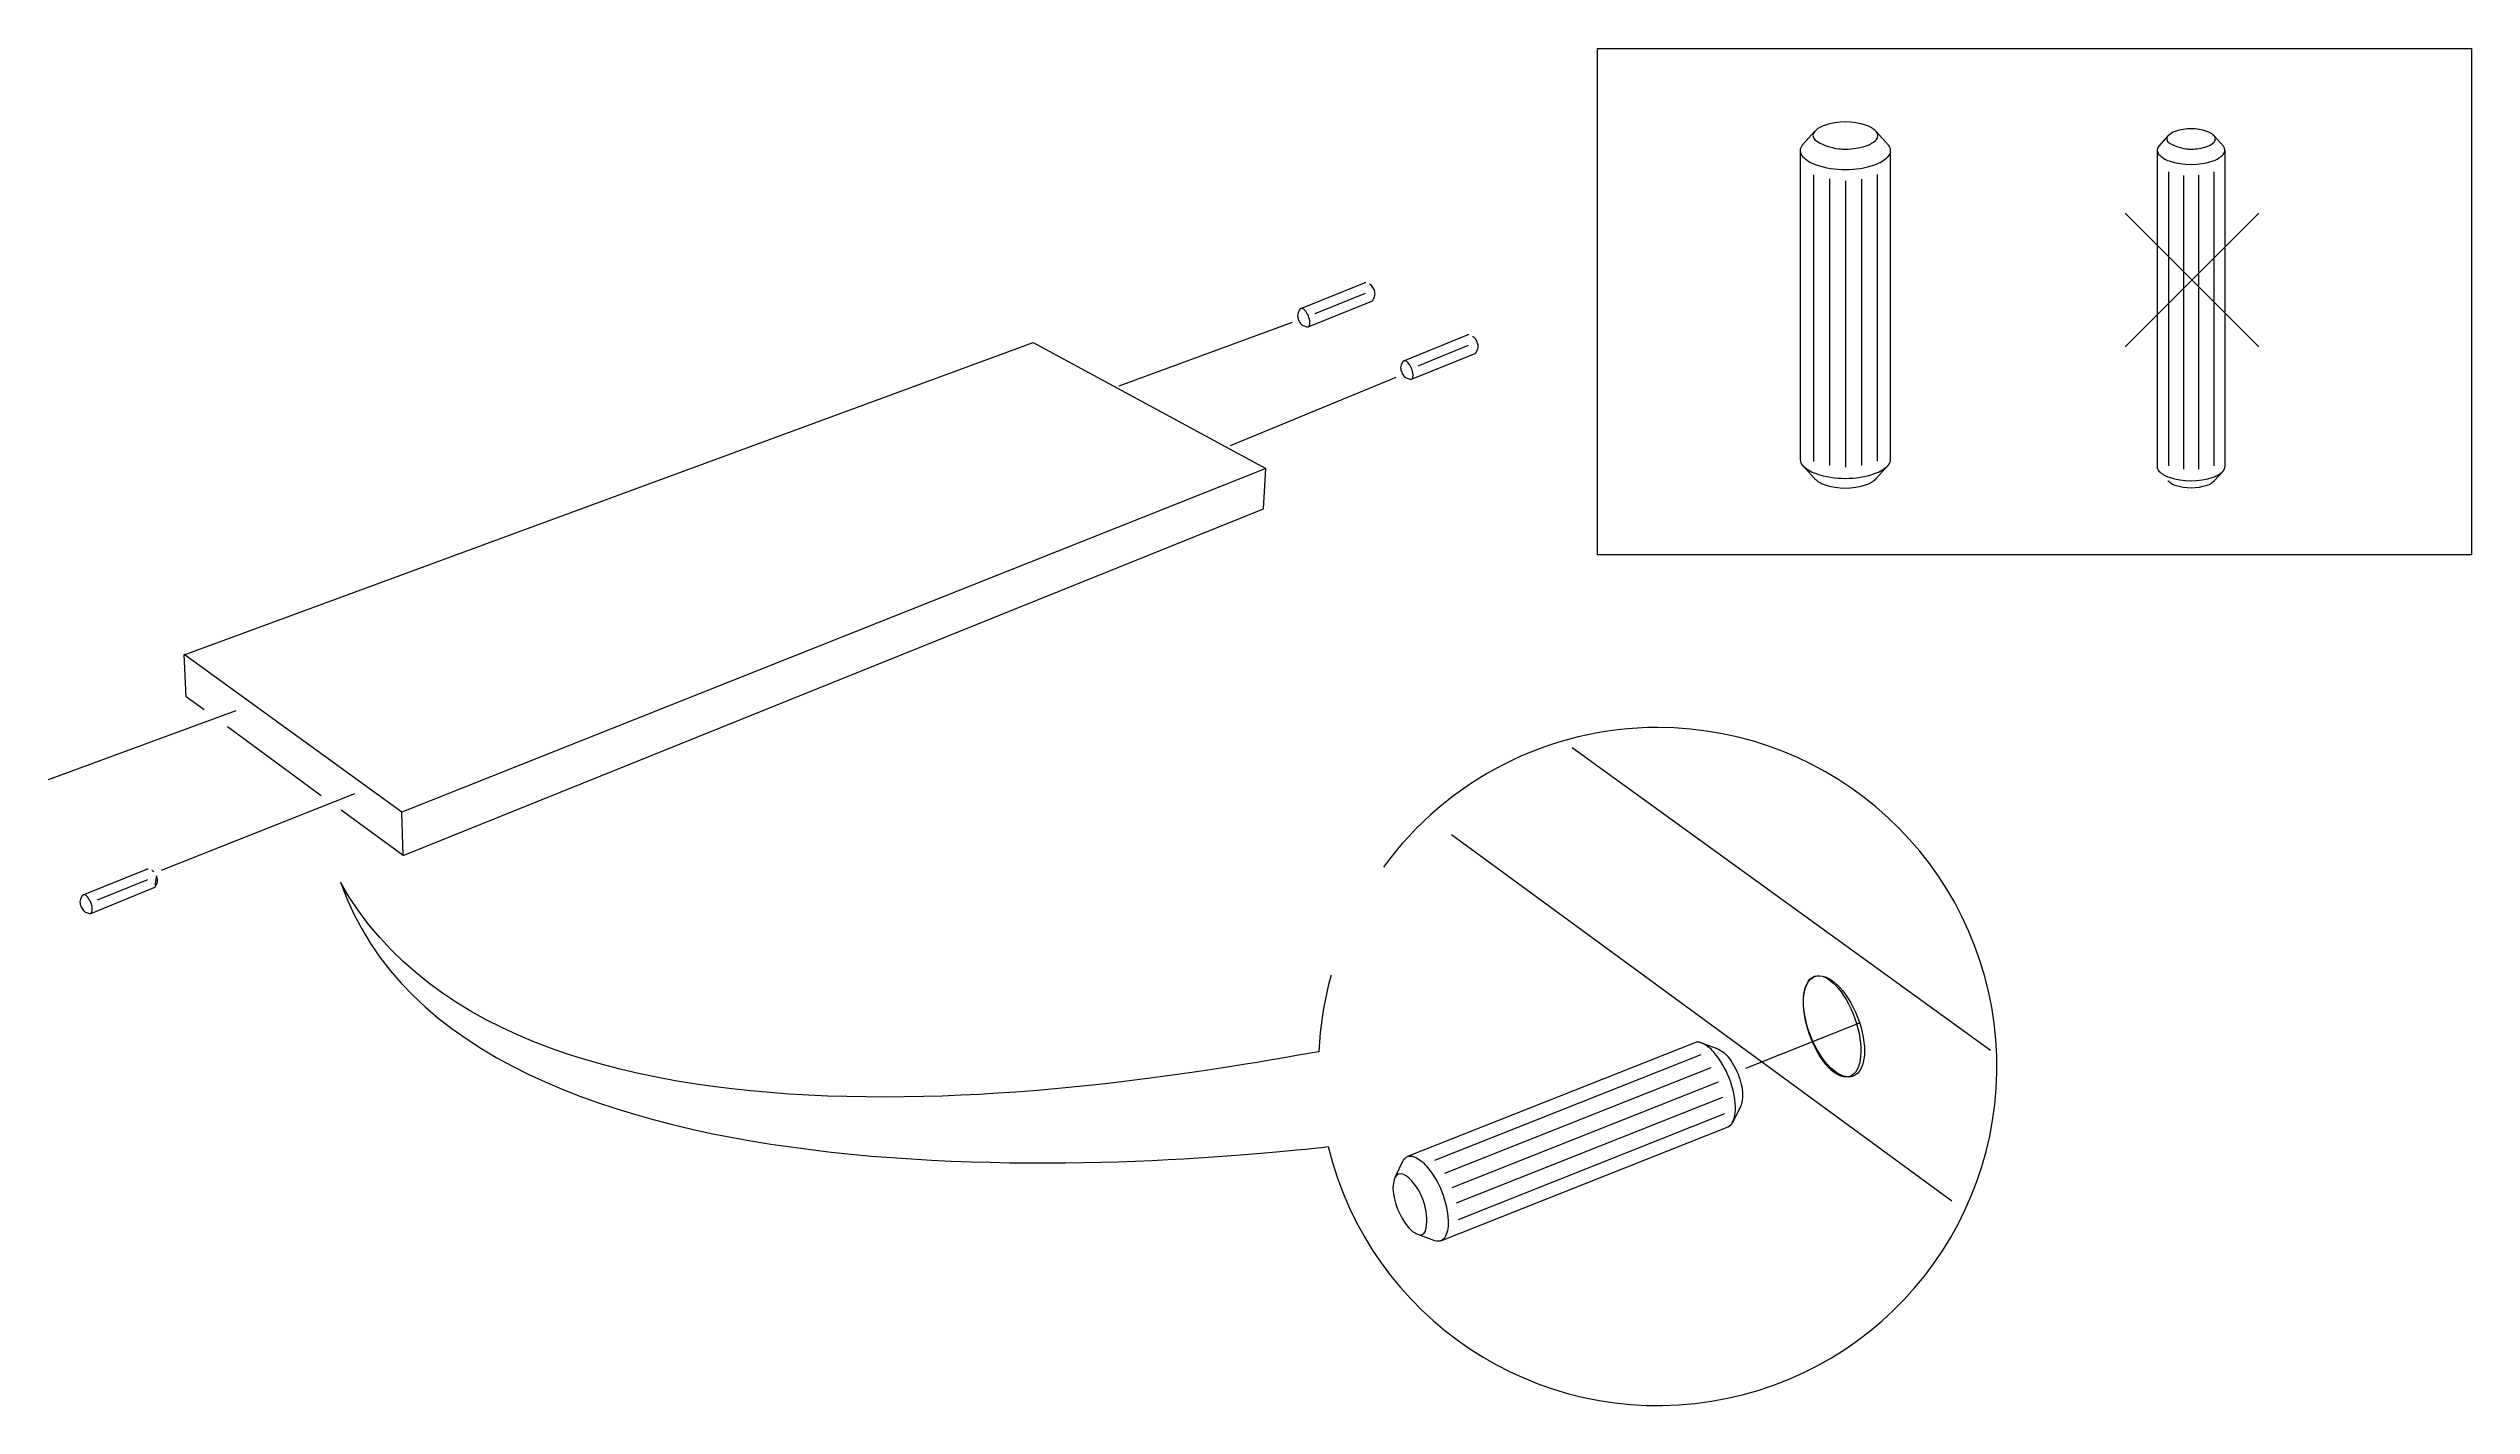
# Model space of a CAD drawing. Header units: metres. Extents: x -27.1 to 47.9, y -10.7 to 6.6.
# Drawn here: x 39.691 to 42.415, y 4.671 to 6.198 of the extents above; entities that cross this region are included whole.
import ezdxf

# ---------------------------------------------------------------- set-up
doc = ezdxf.new("R2010")
doc.units = ezdxf.units.M
doc.header["$MEASUREMENT"] = 0
doc.layers.add('PDF_Working_Num_Penna__255_Num_Penna__255_Num_Penna__255_Num_Penna__255_Num_Penna__255_Num_Penna__255', color=255, linetype='Continuous', lineweight=18)
doc.layers.add('PDF_Working_Num_Penna__7_Num_Penna__7_Num_Penna__7_Num_Penna__7_Num_Penna__7_Num_Penna__7', color=7, linetype='Continuous', lineweight=18)
doc.styles.add('GENERATED_STYLE_1', font='Arial')

msp = doc.modelspace()

# ---------------------------------------------------------------- linework, layer by layer
at = {"layer": 'PDF_Working_Num_Penna__255_Num_Penna__255_Num_Penna__255_Num_Penna__255_Num_Penna__255_Num_Penna__255', "color": 255, "linetype": 'Continuous', "lineweight": 18, "flags": 128}
msp.add_lwpolyline([(41.7128, 5.0956), (41.6028, 5.0518)], dxfattribs=at)
at = {"layer": 'PDF_Working_Num_Penna__7_Num_Penna__7_Num_Penna__7_Num_Penna__7_Num_Penna__7_Num_Penna__7', "color": 7, "linetype": 'Continuous', "lineweight": 18, "flags": 128}
msp.add_lwpolyline([(42.415, 5.6279), (41.4324, 5.6279), (41.4324, 6.1975), (42.415, 6.1975)], close=True, dxfattribs=at)
for points in [[(41.6764, 6.104), (41.6628, 6.0889, 0.399386), (41.6631, 6.076, 0.116083), (41.6782, 6.0667, 0.162295), (41.7442, 6.0667, 0.116249), (41.7593, 6.076, 0.398741), (41.7596, 6.0889), (41.7459, 6.104)], [(41.6604, 6.0826), (41.6604, 5.7353, 0.198554), (41.6631, 5.7287, 0.116298), (41.6782, 5.7194, 0.16243), (41.7441, 5.7194, 0.116464), (41.7593, 5.7287, 0.199843), (41.762, 5.7353), (41.762, 6.0826)], [(42.0737, 6.0991), (42.0635, 6.0877, 0.400173), (42.0637, 6.0781, 0.115881), (42.075, 6.0711, 0.162335), (42.1245, 6.0711, 0.116235), (42.1358, 6.0781, 0.398058), (42.1361, 6.0877), (42.1258, 6.0991)], [(42.0617, 6.083), (42.0617, 5.7273, 0.198139), (42.0637, 5.7223, 0.116426), (42.075, 5.7153, 0.162217), (42.1245, 5.7153, 0.116235), (42.1358, 5.7223, 0.198492), (42.1379, 5.7273), (42.1379, 6.083)], [(41.1075, 5.8843), (41.179, 5.9132, 0.200581), (41.1801, 5.9142), (41.1821, 5.9183, 0.11436), (41.1825, 5.9212, 0.086888), (41.1814, 5.9264, 0.081323), (41.1786, 5.9309)], [(41.0979, 5.9042), (41.096, 5.9001, 0.115887), (41.0955, 5.8973, 0.080238), (41.0966, 5.8921, 0.082976), (41.0994, 5.8875, 0.123927), (41.1018, 5.8858), (41.106, 5.8843)], [(41.106, 5.8843, 0.201804), (41.1075, 5.8843, 0.185944), (41.1086, 5.8854, 0.119977), (41.1093, 5.8893, 0.16331), (41.1038, 5.9029, 0.119917), (41.1006, 5.9052)], [(41.2234, 5.8255), (41.2949, 5.8544, 0.200581), (41.2959, 5.8554), (41.2979, 5.8595, 0.11436), (41.2984, 5.8624, 0.086234), (41.2972, 5.8675, 0.080961), (41.2945, 5.8721)], [(41.2138, 5.8454), (41.2118, 5.8413, 0.115887), (41.2113, 5.8385, 0.080238), (41.2125, 5.8333, 0.082976), (41.2153, 5.8287, 0.123927), (41.2176, 5.827), (41.2219, 5.8255)], [(41.2219, 5.8255, 0.201804), (41.2234, 5.8255, 0.185944), (41.2245, 5.8266, 0.119977), (41.2252, 5.8305, 0.163537), (41.2197, 5.8441, 0.119917), (41.2165, 5.8464)], [(42.1361, 5.7226), (42.1258, 5.7112, -0.026863), (42.1256, 5.711, -0.116855), (42.1175, 5.706, -0.162153), (42.082, 5.706, -0.116589), (42.0739, 5.711)], [(41.6767, 5.7137, 0.117113), (41.6875, 5.707, 0.162474), (41.7348, 5.707, 0.117412), (41.7457, 5.7137)], [(41.1298, 4.9626, 2.057852), (41.5003, 5.4339, 0.240402), (41.1919, 5.2767)], [(39.7294, 5.2448), (39.7274, 5.2407, 0.116163), (39.7269, 5.2379, 0.080514), (39.728, 5.2327, 0.082976), (39.7308, 5.2282, 0.126486), (39.7332, 5.2264), (39.7374, 5.2249)], [(39.7374, 5.2249, 0.201804), (39.7389, 5.2249, 0.185944), (39.74, 5.226, 0.119977), (39.7407, 5.2299, 0.163606), (39.7352, 5.2435, 0.119917), (39.732, 5.2458)], [(41.2566, 4.8568), (41.5794, 4.985, 0.197973), (41.5845, 4.9899, 0.116466), (41.5876, 5.0074, 0.162059), (41.5633, 5.0688, 0.116252), (41.549, 5.0793, 0.199265), (41.5419, 5.0794), (41.2191, 4.9513)], [(41.5485, 5.0795), (41.5677, 5.0724, -0.024464), (41.568, 5.0723, -0.116607), (41.5782, 5.0647, -0.080857), (41.5905, 5.0441, -0.081207), (41.5957, 5.0207, -0.116339), (41.5935, 5.0081, 0.022503), (41.5933, 5.0078), (41.5843, 4.9895)], [(41.2051, 4.9284), (41.2141, 4.9468, -0.397949), (41.2262, 4.9512, -0.115892), (41.2405, 4.9406, -0.0808), (41.2576, 4.9119, -0.080557), (41.2648, 4.8793, -0.115301), (41.2617, 4.8618, -0.398603), (41.2499, 4.8567), (41.2307, 4.8639)]]:
    msp.add_lwpolyline(points, format="xyb", dxfattribs=at)
for points in [[(41.7039, 6.0846, 0.024683), (41.7112, 6.0843, 0.080763), (41.7348, 6.0881, 0.116544), (41.7457, 6.0948, 0.413823), (41.7457, 6.1043, 0.116203), (41.7348, 6.111, 0.162509), (41.6876, 6.111, 0.116643), (41.6767, 6.1043, 0.414105), (41.6767, 6.0948, 0.116544)], [(42.0943, 6.0846, 0.023831), (42.0998, 6.0843, 0.080631), (42.1175, 6.0872, 0.116968), (42.1256, 6.0922, 0.414701), (42.1256, 6.0993, 0.118034), (42.1175, 6.1043, 0.162317), (42.082, 6.1043, 0.117882), (42.0739, 6.0993, 0.414953), (42.0739, 6.0922, 0.117065)], [(39.8115, 5.2548), (39.8135, 5.2589, 0.114101), (39.814, 5.2618, 0.086514), (39.8128, 5.267, 0.08176)], [(41.2386, 4.8965, 0.023755), (41.2363, 4.9034, 0.080598), (41.224, 4.924, 0.117099), (41.2137, 4.9316, 0.414184), (41.205, 4.9281, 0.115107), (41.2027, 4.9156, 0.16262), (41.2201, 4.8718, 0.116666), (41.2304, 4.864, 0.413836), (41.2392, 4.8675, 0.116783)]]:
    msp.add_lwpolyline(points, format="xyb", close=True, dxfattribs=at)
for points in [[(41.6754, 6.0555), (41.6754, 5.7332)], [(41.6933, 6.0508), (41.6933, 5.7286)], [(41.7112, 6.0486), (41.7112, 5.7267)], [(41.7292, 6.0506), (41.7292, 5.7284)], [(41.7471, 6.0556), (41.7471, 5.7334)], [(42.0742, 6.0588), (42.0742, 5.7282)], [(42.0912, 6.0548), (42.0912, 5.7244)], [(42.1082, 6.055), (42.1082, 5.7244)], [(42.1252, 6.0588), (42.1252, 5.7282)], [(42.0255, 6.0124), (42.1761, 5.8618)], [(42.0255, 5.8618), (42.1761, 6.0124)], [(41.099, 5.9052), (41.1705, 5.9341)], [(41.1151, 5.8996), (41.1717, 5.9225)], [(40.8949, 5.818), (41.0897, 5.8896)], [(39.8441, 5.5157), (40.7984, 5.8668)], [(40.7984, 5.8668), (41.0597, 5.725)], [(41.2149, 5.8464), (41.2864, 5.8753)], [(41.231, 5.8407), (41.2876, 5.8637)], [(41.206, 5.8276), (41.0197, 5.7508)], [(41.0597, 5.725), (40.0887, 5.3388)], [(40.09, 5.2898), (41.0571, 5.6797), (41.0597, 5.725)], [(41.6628, 5.7291), (41.6764, 5.7139)], [(41.7596, 5.7291), (41.7459, 5.7139)], [(40.0887, 5.3388), (39.8441, 5.5158)], [(39.8464, 5.4683), (39.8441, 5.5158)], [(39.6915, 5.3753), (39.9026, 5.4529)], [(39.8663, 5.4537), (39.8464, 5.4683)], [(39.9981, 5.3572), (39.8926, 5.4345)], [(41.8743, 5.0708), (41.4041, 5.4109)], [(40.0356, 5.3594), (39.8181, 5.2729)], [(40.09, 5.2898), (40.0204, 5.3408)], [(40.09, 5.2898), (40.0887, 5.3388)], [(41.8308, 4.9011), (41.2685, 5.3131)], [(39.7305, 5.2458), (39.8019, 5.2747)], [(39.7465, 5.2402), (39.8031, 5.2631)], [(39.7389, 5.2249), (39.8104, 5.2538)], [(41.7279, 5.1016), (41.5989, 5.0503)], [(41.2496, 4.9474), (41.5492, 5.0663)], [(41.2609, 4.9326), (41.5604, 5.0515)], [(41.2694, 4.9167), (41.5686, 5.0354)], [(41.274, 4.8992), (41.5735, 5.0181)], [(41.2762, 4.8808), (41.5758, 4.9997)]]:
    msp.add_lwpolyline(points, dxfattribs=at)
at = {"layer": 'PDF_Working_Num_Penna__7_Num_Penna__7_Num_Penna__7_Num_Penna__7_Num_Penna__7_Num_Penna__7', "color": 7, "linetype": 'Continuous', "lineweight": 18}
msp.add_arc((41.4999, 5.053), 0.3808, 164.396, 177.5674, dxfattribs=at)
for centre, major_axis, ratio in [((41.6984, 5.0978), (-0.0217, 0.056), 0.474552), ((41.6963, 5.0978), (-0.0198, 0.0563), 0.45259)]:
    msp.add_ellipse(centre, major_axis=major_axis, ratio=ratio, dxfattribs=at)
for points in [[(41.1721, 5.9341), (41.1727, 5.9341), (41.17, 5.9341), (41.1705, 5.9341)], [(41.1786, 5.9309), (41.1795, 5.9309), (41.1754, 5.9326), (41.1764, 5.9326)], [(41.1764, 5.9326), (41.1764, 5.9326), (41.1762, 5.9326), (41.1763, 5.9326)], [(41.1821, 5.9183), (41.1821, 5.9183), (41.1821, 5.9184), (41.1821, 5.9184)], [(41.099, 5.9052), (41.0995, 5.9052), (41.0974, 5.9042), (41.0979, 5.9042)], [(41.1006, 5.9052), (41.1011, 5.9052), (41.0985, 5.9052), (41.099, 5.9052)], [(41.288, 5.8753), (41.2885, 5.8753), (41.2859, 5.8753), (41.2864, 5.8753)], [(41.2945, 5.8721), (41.2954, 5.8721), (41.2913, 5.8738), (41.2922, 5.8738)], [(41.2922, 5.8738), (41.2923, 5.8738), (41.2921, 5.8738), (41.2921, 5.8738)], [(41.2979, 5.8595), (41.2979, 5.8595), (41.298, 5.8596), (41.298, 5.8596)], [(41.2149, 5.8464), (41.2154, 5.8464), (41.2133, 5.8454), (41.2138, 5.8454)], [(41.2165, 5.8464), (41.217, 5.8464), (41.2144, 5.8464), (41.2149, 5.8464)], [(41.6764, 5.7139), (41.6766, 5.7139), (41.6766, 5.7137), (41.6767, 5.7137)], [(41.7457, 5.7137), (41.7458, 5.7137), (41.7458, 5.7139), (41.7459, 5.7139)], [(42.0737, 5.7112), (42.0738, 5.7112), (42.0738, 5.711), (42.0739, 5.711)], [(39.8035, 5.2747), (39.8041, 5.2747), (39.8014, 5.2747), (39.8019, 5.2747)], [(39.81, 5.2715), (39.811, 5.2715), (39.8068, 5.2732), (39.8078, 5.2732)], [(39.8078, 5.2732), (39.8078, 5.2732), (39.8076, 5.2732), (39.8077, 5.2732)], [(39.8135, 5.2589), (39.8135, 5.2589), (39.8135, 5.259), (39.8135, 5.259)], [(41.1194, 5.0692), (40.9683, 5.0437), (40.2224, 4.8967), (40.0197, 5.2599)], [(40.0197, 5.2599), (40.1583, 4.8639), (40.9815, 4.9459), (41.1298, 4.9626)], [(39.7305, 5.2458), (39.7309, 5.2458), (39.7288, 5.2448), (39.7294, 5.2448)], [(39.732, 5.2458), (39.7325, 5.2458), (39.7299, 5.2458), (39.7305, 5.2458)], [(39.8104, 5.2538), (39.8109, 5.2538), (39.811, 5.2549), (39.8115, 5.2549)]]:
    msp.add_open_spline(points, degree=3, dxfattribs=at)

# ---------------------------------------------------------------- texts
at = {"layer": 'PDF_Working_Num_Penna__7_Num_Penna__7_Num_Penna__7_Num_Penna__7_Num_Penna__7_Num_Penna__7', "color": 7, "linetype": 'Continuous', "lineweight": 18, "char_height": 0.00000321, "attachment_point": 7, "style": 'GENERATED_STYLE_1'}
for s, insert, rotation in [('\\A1;{\\pql;\\fArial|b0|i0|c0|p34;101350}', (41.8424, 5.6981), 90), ('\\A1;{\\pql;\\fArial|b0|i0|c0|p34;101345}', (42.2272, 5.6981), 90), ('\\A1;{\\pql;\\fArial|b0|i0|c0|p34;101350}', (41.4382, 4.8403), 21.6557)]:
    msp.add_mtext(s, dxfattribs=dict(at, insert=insert, rotation=rotation))
at = {"layer": 'PDF_Working_Num_Penna__7_Num_Penna__7_Num_Penna__7_Num_Penna__7_Num_Penna__7_Num_Penna__7', "color": 7, "linetype": 'Continuous', "lineweight": 18, "insert": (41.0879, 5.1604), "char_height": 0.0000077, "attachment_point": 7, "style": 'GENERATED_STYLE_1'}
msp.add_mtext('\\A1;{\\pql;\\fArial|b0|i0|c0|p34;4x}', dxfattribs=at)

doc.saveas('drawing.dxf')
